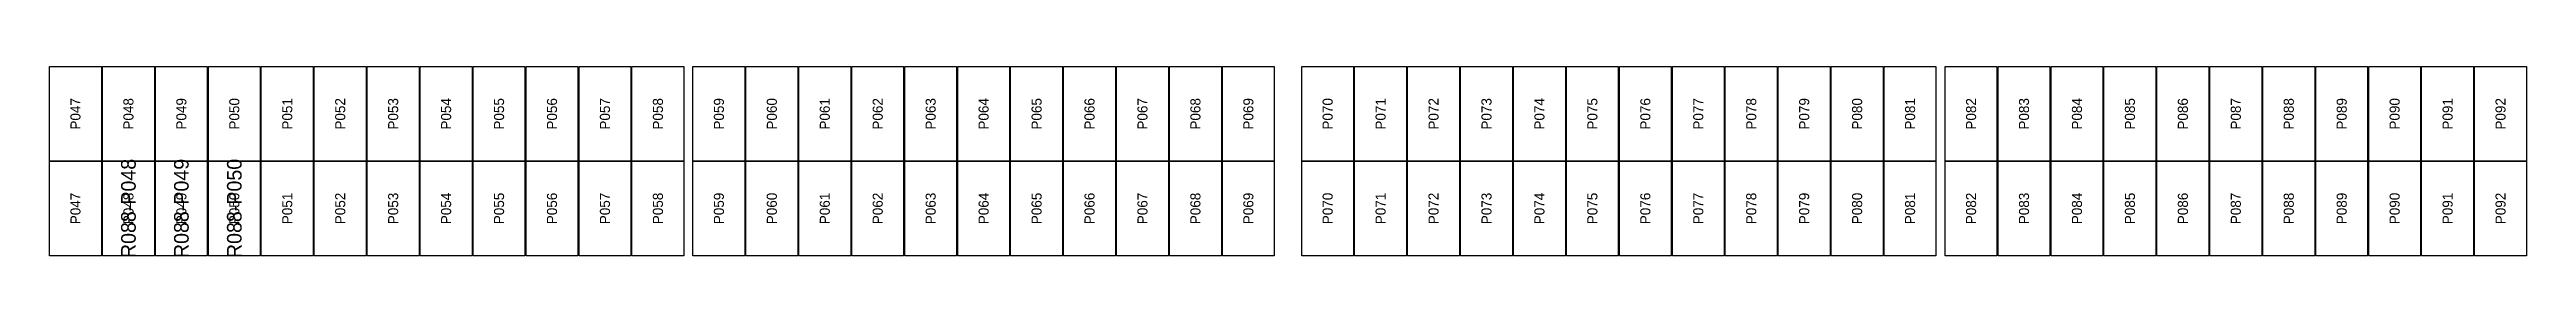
# Model space of a CAD drawing. Extents: x 296295 to 296770, y 651564 to 652121.
# Drawn here: x 296554.7 to 296608.9, y 651767.3 to 651771.4 of the extents above; entities that cross this region are included whole.
import ezdxf
from ezdxf.enums import TextEntityAlignment as Align

# ---------------------------------------------------------------- set-up
doc = ezdxf.new("R2010")
doc.units = 0

msp = doc.modelspace()

# ---------------------------------------------------------------- texts
at = {"layer": 'DEFECT_LABELS'}
for s, p in [('R088-P048', (296556.444, 651768.298)), ('R088-P049', (296557.602, 651768.298)), ('R088-P050', (296558.76, 651768.298))]:
    msp.add_text(s, height=0.32, rotation=90, dxfattribs=at).set_placement(p, align=Align.MIDDLE_CENTER)
at = {"layer": 'PANEL_POSITION'}
for s, p in [('P047', (296555.286, 651770.361)), ('P048', (296556.444, 651770.361)), ('P049', (296557.602, 651770.361)), ('P050', (296558.76, 651770.361)), ('P051', (296559.918, 651770.361)), ('P052', (296561.076, 651770.361)), ('P053', (296562.234, 651770.361)), ('P054', (296563.392, 651770.361)), ('P055', (296564.55, 651770.361)), ('P056', (296565.708, 651770.361)), ('P057', (296566.866, 651770.361)), ('P058', (296568.024, 651770.361)), ('P059', (296569.358, 651770.361)), ('P060', (296570.516, 651770.361)), ('P061', (296571.674, 651770.361)), ('P062', (296572.832, 651770.361)), ('P063', (296573.99, 651770.361)), ('P064', (296575.148, 651770.361)), ('P065', (296576.306, 651770.361)), ('P066', (296577.464, 651770.361)), ('P067', (296578.622, 651770.361)), ('P068', (296579.78, 651770.361)), ('P069', (296580.938, 651770.361)), ('P070', (296582.672, 651770.361)), ('P071', (296583.83, 651770.361)), ('P072', (296584.988, 651770.361)), ('P073', (296586.146, 651770.361)), ('P074', (296587.304, 651770.361)), ('P075', (296588.462, 651770.361)), ('P076', (296589.62, 651770.361)), ('P077', (296590.778, 651770.361)), ('P078', (296591.936, 651770.361)), ('P079', (296593.094, 651770.361)), ('P080', (296594.252, 651770.361)), ('P081', (296595.41, 651770.361)), ('P082', (296596.744, 651770.361)), ('P083', (296597.902, 651770.361)), ('P084', (296599.06, 651770.361)), ('P085', (296600.218, 651770.361)), ('P086', (296601.376, 651770.361)), ('P087', (296602.534, 651770.361)), ('P088', (296603.692, 651770.361)), ('P089', (296604.85, 651770.361)), ('P090', (296606.008, 651770.361)), ('P091', (296607.166, 651770.361)), ('P092', (296608.324, 651770.361)), ('P047', (296555.286, 651768.298)), ('P048', (296556.444, 651768.298)), ('P049', (296557.602, 651768.298)), ('P050', (296558.76, 651768.298)), ('P051', (296559.918, 651768.298)), ('P052', (296561.076, 651768.298)), ('P053', (296562.234, 651768.298)), ('P054', (296563.392, 651768.298)), ('P055', (296564.55, 651768.298)), ('P056', (296565.708, 651768.298)), ('P057', (296566.866, 651768.298)), ('P058', (296568.024, 651768.298)), ('P059', (296569.358, 651768.298)), ('P060', (296570.516, 651768.298)), ('P061', (296571.674, 651768.298)), ('P062', (296572.832, 651768.298)), ('P063', (296573.99, 651768.298)), ('P064', (296575.148, 651768.298)), ('P065', (296576.306, 651768.298)), ('P066', (296577.464, 651768.298)), ('P067', (296578.622, 651768.298)), ('P068', (296579.78, 651768.298)), ('P069', (296580.938, 651768.298)), ('P070', (296582.672, 651768.298)), ('P071', (296583.83, 651768.298)), ('P072', (296584.988, 651768.298)), ('P073', (296586.146, 651768.298)), ('P074', (296587.304, 651768.298)), ('P075', (296588.462, 651768.298)), ('P076', (296589.62, 651768.298)), ('P077', (296590.778, 651768.298)), ('P078', (296591.936, 651768.298)), ('P079', (296593.094, 651768.298)), ('P080', (296594.252, 651768.298)), ('P081', (296595.41, 651768.298)), ('P082', (296596.744, 651768.298)), ('P083', (296597.902, 651768.298)), ('P084', (296599.06, 651768.298)), ('P085', (296600.218, 651768.298)), ('P086', (296601.376, 651768.298)), ('P087', (296602.534, 651768.298)), ('P088', (296603.692, 651768.298)), ('P089', (296604.85, 651768.298)), ('P090', (296606.008, 651768.298)), ('P091', (296607.166, 651768.298)), ('P092', (296608.324, 651768.298))]:
    msp.add_text(s, height=0.22, rotation=90, dxfattribs=at).set_placement(p, align=Align.MIDDLE_CENTER)

# ---------------------------------------------------------------- linework, layer by layer
at = {"layer": 'DEFECTIVE_PANELS'}
for points in [[(296555.877, 651769.33), (296557.011, 651769.33), (296557.011, 651767.267), (296555.877, 651767.267)], [(296557.035, 651769.33), (296558.169, 651769.33), (296558.169, 651767.267), (296557.035, 651767.267)], [(296558.193, 651769.33), (296559.327, 651769.33), (296559.327, 651767.267), (296558.193, 651767.267)]]:
    msp.add_lwpolyline(points, close=True, dxfattribs=at)
at = {"layer": 'PANELS_MASTER'}
for points in [[(296554.719, 651771.393), (296555.853, 651771.393), (296555.853, 651769.33), (296554.719, 651769.33)], [(296555.877, 651771.393), (296557.011, 651771.393), (296557.011, 651769.33), (296555.877, 651769.33)], [(296557.035, 651771.393), (296558.169, 651771.393), (296558.169, 651769.33), (296557.035, 651769.33)], [(296558.193, 651771.393), (296559.327, 651771.393), (296559.327, 651769.33), (296558.193, 651769.33)], [(296559.351, 651771.393), (296560.485, 651771.393), (296560.485, 651769.33), (296559.351, 651769.33)], [(296560.509, 651771.393), (296561.643, 651771.393), (296561.643, 651769.33), (296560.509, 651769.33)], [(296561.667, 651771.393), (296562.801, 651771.393), (296562.801, 651769.33), (296561.667, 651769.33)], [(296562.825, 651771.393), (296563.959, 651771.393), (296563.959, 651769.33), (296562.825, 651769.33)], [(296563.983, 651771.393), (296565.117, 651771.393), (296565.117, 651769.33), (296563.983, 651769.33)], [(296565.141, 651771.393), (296566.275, 651771.393), (296566.275, 651769.33), (296565.141, 651769.33)], [(296566.299, 651771.393), (296567.433, 651771.393), (296567.433, 651769.33), (296566.299, 651769.33)], [(296567.457, 651771.393), (296568.591, 651771.393), (296568.591, 651769.33), (296567.457, 651769.33)], [(296568.791, 651771.393), (296569.925, 651771.393), (296569.925, 651769.33), (296568.791, 651769.33)], [(296569.949, 651771.393), (296571.083, 651771.393), (296571.083, 651769.33), (296569.949, 651769.33)], [(296571.107, 651771.393), (296572.241, 651771.393), (296572.241, 651769.33), (296571.107, 651769.33)], [(296572.265, 651771.393), (296573.399, 651771.393), (296573.399, 651769.33), (296572.265, 651769.33)], [(296573.423, 651771.393), (296574.557, 651771.393), (296574.557, 651769.33), (296573.423, 651769.33)], [(296574.581, 651771.393), (296575.715, 651771.393), (296575.715, 651769.33), (296574.581, 651769.33)], [(296575.739, 651771.393), (296576.873, 651771.393), (296576.873, 651769.33), (296575.739, 651769.33)], [(296576.897, 651771.393), (296578.031, 651771.393), (296578.031, 651769.33), (296576.897, 651769.33)], [(296578.055, 651771.393), (296579.189, 651771.393), (296579.189, 651769.33), (296578.055, 651769.33)], [(296579.213, 651771.393), (296580.347, 651771.393), (296580.347, 651769.33), (296579.213, 651769.33)], [(296580.371, 651771.393), (296581.505, 651771.393), (296581.505, 651769.33), (296580.371, 651769.33)], [(296582.105, 651771.393), (296583.239, 651771.393), (296583.239, 651769.33), (296582.105, 651769.33)], [(296583.263, 651771.393), (296584.397, 651771.393), (296584.397, 651769.33), (296583.263, 651769.33)], [(296584.421, 651771.393), (296585.555, 651771.393), (296585.555, 651769.33), (296584.421, 651769.33)], [(296585.579, 651771.393), (296586.713, 651771.393), (296586.713, 651769.33), (296585.579, 651769.33)], [(296586.737, 651771.393), (296587.871, 651771.393), (296587.871, 651769.33), (296586.737, 651769.33)], [(296587.895, 651771.393), (296589.029, 651771.393), (296589.029, 651769.33), (296587.895, 651769.33)], [(296589.053, 651771.393), (296590.187, 651771.393), (296590.187, 651769.33), (296589.053, 651769.33)], [(296590.211, 651771.393), (296591.345, 651771.393), (296591.345, 651769.33), (296590.211, 651769.33)], [(296591.369, 651771.393), (296592.503, 651771.393), (296592.503, 651769.33), (296591.369, 651769.33)], [(296592.527, 651771.393), (296593.661, 651771.393), (296593.661, 651769.33), (296592.527, 651769.33)], [(296593.685, 651771.393), (296594.819, 651771.393), (296594.819, 651769.33), (296593.685, 651769.33)], [(296594.843, 651771.393), (296595.977, 651771.393), (296595.977, 651769.33), (296594.843, 651769.33)], [(296596.177, 651771.393), (296597.311, 651771.393), (296597.311, 651769.33), (296596.177, 651769.33)], [(296597.335, 651771.393), (296598.469, 651771.393), (296598.469, 651769.33), (296597.335, 651769.33)], [(296598.493, 651771.393), (296599.627, 651771.393), (296599.627, 651769.33), (296598.493, 651769.33)], [(296599.651, 651771.393), (296600.785, 651771.393), (296600.785, 651769.33), (296599.651, 651769.33)], [(296600.809, 651771.393), (296601.943, 651771.393), (296601.943, 651769.33), (296600.809, 651769.33)], [(296601.967, 651771.393), (296603.101, 651771.393), (296603.101, 651769.33), (296601.967, 651769.33)], [(296603.125, 651771.393), (296604.259, 651771.393), (296604.259, 651769.33), (296603.125, 651769.33)], [(296604.283, 651771.393), (296605.417, 651771.393), (296605.417, 651769.33), (296604.283, 651769.33)], [(296605.441, 651771.393), (296606.575, 651771.393), (296606.575, 651769.33), (296605.441, 651769.33)], [(296606.599, 651771.393), (296607.733, 651771.393), (296607.733, 651769.33), (296606.599, 651769.33)], [(296607.757, 651771.393), (296608.891, 651771.393), (296608.891, 651769.33), (296607.757, 651769.33)], [(296554.719, 651769.33), (296555.853, 651769.33), (296555.853, 651767.267), (296554.719, 651767.267)], [(296559.351, 651769.33), (296560.485, 651769.33), (296560.485, 651767.267), (296559.351, 651767.267)], [(296560.509, 651769.33), (296561.643, 651769.33), (296561.643, 651767.267), (296560.509, 651767.267)], [(296561.667, 651769.33), (296562.801, 651769.33), (296562.801, 651767.267), (296561.667, 651767.267)], [(296562.825, 651769.33), (296563.959, 651769.33), (296563.959, 651767.267), (296562.825, 651767.267)], [(296563.983, 651769.33), (296565.117, 651769.33), (296565.117, 651767.267), (296563.983, 651767.267)], [(296565.141, 651769.33), (296566.275, 651769.33), (296566.275, 651767.267), (296565.141, 651767.267)], [(296566.299, 651769.33), (296567.433, 651769.33), (296567.433, 651767.267), (296566.299, 651767.267)], [(296567.457, 651769.33), (296568.591, 651769.33), (296568.591, 651767.267), (296567.457, 651767.267)], [(296568.791, 651769.33), (296569.925, 651769.33), (296569.925, 651767.267), (296568.791, 651767.267)], [(296569.949, 651769.33), (296571.083, 651769.33), (296571.083, 651767.267), (296569.949, 651767.267)], [(296571.107, 651769.33), (296572.241, 651769.33), (296572.241, 651767.267), (296571.107, 651767.267)], [(296572.265, 651769.33), (296573.399, 651769.33), (296573.399, 651767.267), (296572.265, 651767.267)], [(296573.423, 651769.33), (296574.557, 651769.33), (296574.557, 651767.267), (296573.423, 651767.267)], [(296574.581, 651769.33), (296575.715, 651769.33), (296575.715, 651767.267), (296574.581, 651767.267)], [(296575.739, 651769.33), (296576.873, 651769.33), (296576.873, 651767.267), (296575.739, 651767.267)], [(296576.897, 651769.33), (296578.031, 651769.33), (296578.031, 651767.267), (296576.897, 651767.267)], [(296578.055, 651769.33), (296579.189, 651769.33), (296579.189, 651767.267), (296578.055, 651767.267)], [(296579.213, 651769.33), (296580.347, 651769.33), (296580.347, 651767.267), (296579.213, 651767.267)], [(296580.371, 651769.33), (296581.505, 651769.33), (296581.505, 651767.267), (296580.371, 651767.267)], [(296582.105, 651769.33), (296583.239, 651769.33), (296583.239, 651767.267), (296582.105, 651767.267)], [(296583.263, 651769.33), (296584.397, 651769.33), (296584.397, 651767.267), (296583.263, 651767.267)], [(296584.421, 651769.33), (296585.555, 651769.33), (296585.555, 651767.267), (296584.421, 651767.267)], [(296585.579, 651769.33), (296586.713, 651769.33), (296586.713, 651767.267), (296585.579, 651767.267)], [(296586.737, 651769.33), (296587.871, 651769.33), (296587.871, 651767.267), (296586.737, 651767.267)], [(296587.895, 651769.33), (296589.029, 651769.33), (296589.029, 651767.267), (296587.895, 651767.267)], [(296589.053, 651769.33), (296590.187, 651769.33), (296590.187, 651767.267), (296589.053, 651767.267)], [(296590.211, 651769.33), (296591.345, 651769.33), (296591.345, 651767.267), (296590.211, 651767.267)], [(296591.369, 651769.33), (296592.503, 651769.33), (296592.503, 651767.267), (296591.369, 651767.267)], [(296592.527, 651769.33), (296593.661, 651769.33), (296593.661, 651767.267), (296592.527, 651767.267)], [(296593.685, 651769.33), (296594.819, 651769.33), (296594.819, 651767.267), (296593.685, 651767.267)], [(296594.843, 651769.33), (296595.977, 651769.33), (296595.977, 651767.267), (296594.843, 651767.267)], [(296596.177, 651769.33), (296597.311, 651769.33), (296597.311, 651767.267), (296596.177, 651767.267)], [(296597.335, 651769.33), (296598.469, 651769.33), (296598.469, 651767.267), (296597.335, 651767.267)], [(296598.493, 651769.33), (296599.627, 651769.33), (296599.627, 651767.267), (296598.493, 651767.267)], [(296599.651, 651769.33), (296600.785, 651769.33), (296600.785, 651767.267), (296599.651, 651767.267)], [(296600.809, 651769.33), (296601.943, 651769.33), (296601.943, 651767.267), (296600.809, 651767.267)], [(296601.967, 651769.33), (296603.101, 651769.33), (296603.101, 651767.267), (296601.967, 651767.267)], [(296603.125, 651769.33), (296604.259, 651769.33), (296604.259, 651767.267), (296603.125, 651767.267)], [(296604.283, 651769.33), (296605.417, 651769.33), (296605.417, 651767.267), (296604.283, 651767.267)], [(296605.441, 651769.33), (296606.575, 651769.33), (296606.575, 651767.267), (296605.441, 651767.267)], [(296606.599, 651769.33), (296607.733, 651769.33), (296607.733, 651767.267), (296606.599, 651767.267)], [(296607.757, 651769.33), (296608.891, 651769.33), (296608.891, 651767.267), (296607.757, 651767.267)]]:
    msp.add_lwpolyline(points, close=True, dxfattribs=at)

msp.set_redraw_order([(e.dxf.handle, doc.entitydb.next_handle()) for e in msp.query("TEXT MTEXT ATTDEF DIMENSION ARC_DIMENSION")])  # texts and dimensions are drawn at this point

doc.saveas('drawing.dxf')
